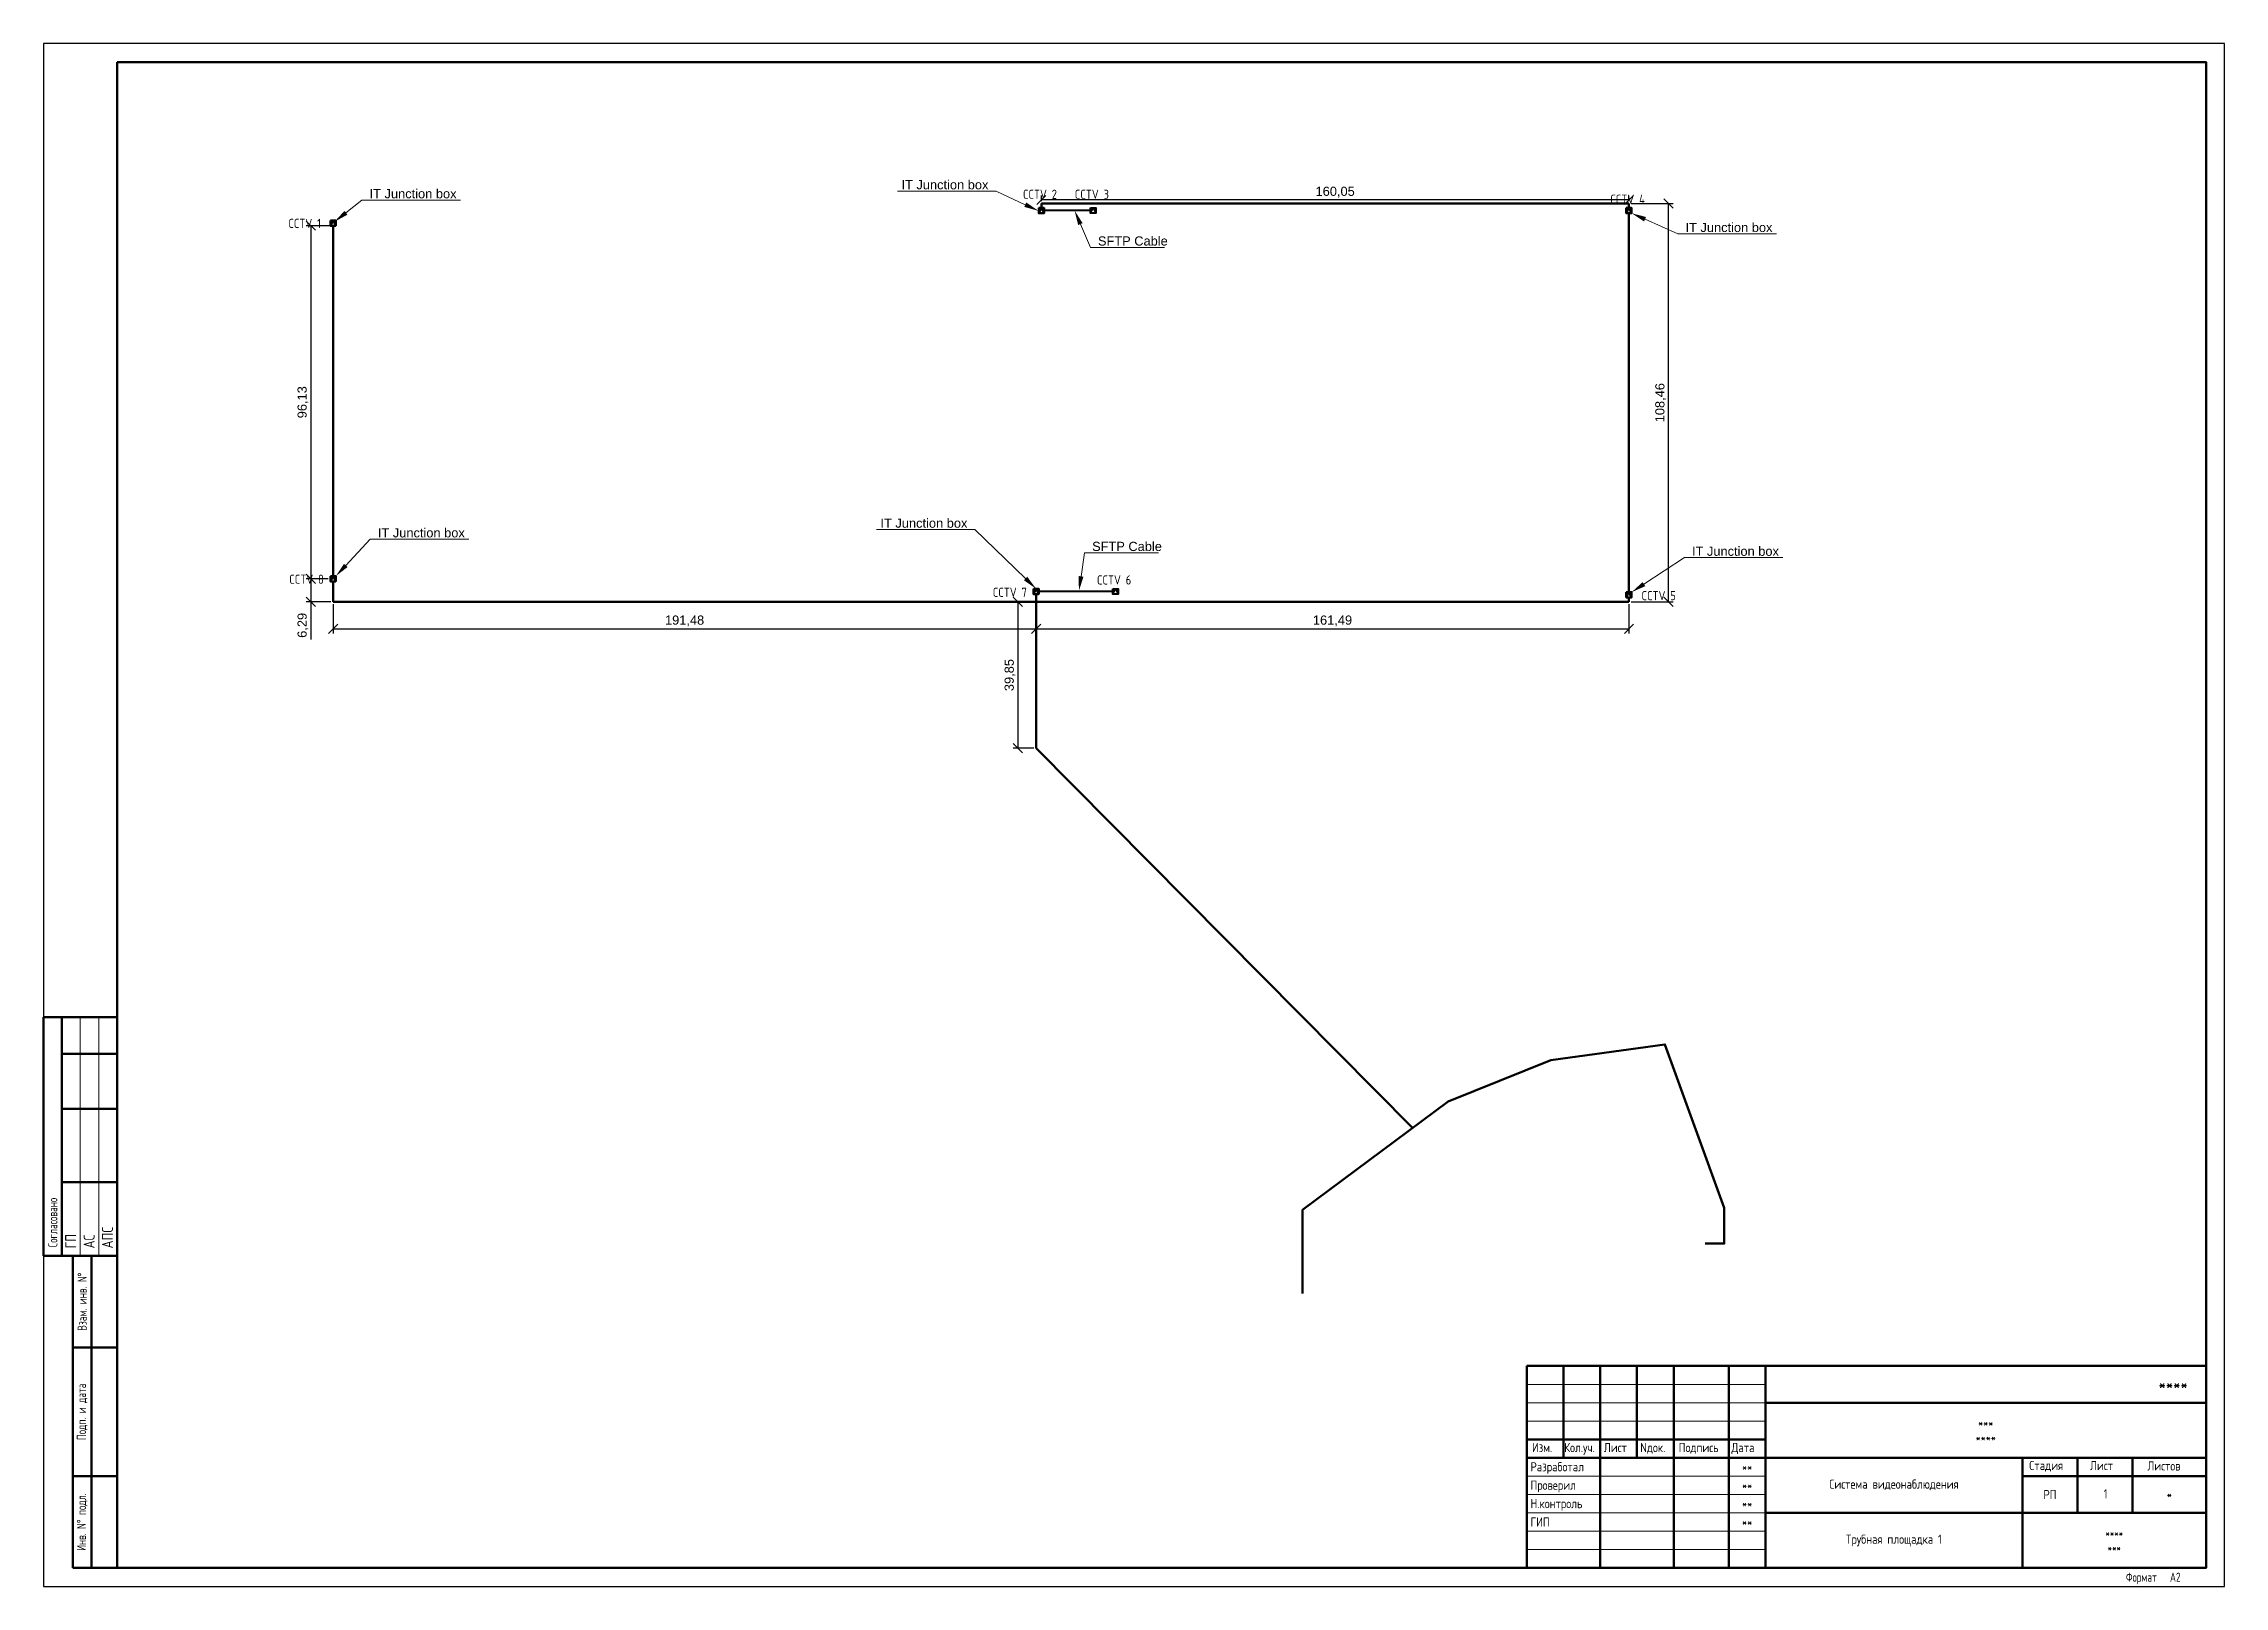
# Model space of a CAD drawing. Header units: millimetres. Extents: x 17643 to 21189, y -571 to 322.
# Drawn here: x 19119 to 19713, y -571 to -151 of the extents above; entities that cross this region are included whole.
import ezdxf
from ezdxf import colors
from ezdxf.entities.mleader import LeaderData, LeaderLine
from ezdxf.enums import TextEntityAlignment as Align
from ezdxf.lldxf.tags import DXFTag
from ezdxf.math import Vec2, Vec3

# ---------------------------------------------------------------- set-up
doc = ezdxf.new("R2010")
doc.units = ezdxf.units.MM
doc.linetypes.add('CONTI', pattern=[0])
for name, color, linetype in [('Text', 7, 'CONTI'), ('Text-Standart(R)', 7, 'Continuous'), ('TX_TEXT', 7, 'Continuous')]:
    doc.layers.add(name, color=color, linetype=linetype)
for name, color, linetype, lineweight in [('TX_RAMKA', 7, 'Continuous', 50), ('СВН_UTP', 6, 'Continuous', 40), ('СВН_ВОЛС', 10, 'fiber_optic', 50), ('Э_#Линии_ОСНОВНАЯ_050', 7, 'Continuous', 50), ('Э_#Линии_ТОНКАЯ_018', 7, 'Continuous', 18), ('Э_ТЕКСТ', 7, 'Continuous', 25)]:
    doc.layers.add(name, color=color, linetype=linetype, lineweight=lineweight)
doc.styles.add('RomanS', font='romans.shx')
doc.styles.add('simples.shx', font='simplex.shx', dxfattribs={"width": 0.8, "height": 2.5})
doc.styles.add('SIMPLEX', font='simplex.shx', dxfattribs={"width": 0.8})
doc.styles.add('simplex.shx', font='simplex.shx', dxfattribs={"width": 0.8})
doc.styles.get("Standard").update_dxf_attribs({"font": 'arial.ttf'})
doc.styles.add('ГОСТ 2.304', font='CS_Gost2304.shx')
doc.styles.add('Э_Romans', font='romans.shx', dxfattribs={"width": 0.7})
tags = doc.linetypes.add('fiber_optic', pattern='A,12.7,-5.08,["FIB OP",Standard,S=2.54,R=0,X=-3.54,Y=-1.27],-9.08', length=26.86).pattern_tags.tags
tags[6] = DXFTag(74, 10)
doc.dimstyles.new('Аннотативный', dxfattribs={"dimscale": 0, "dimtxt": 2.5, "dimasz": 2.5, "dimexe": 1.25, "dimexo": 0.625, "dimtad": 1, "dimtxsty": 'Standard', "dimblk": 'OBLIQUE', "dimcen": 2.5, "dimadec": 0, "dimazin": 0, "dimtfac": 1, "dimtmove": 0, "dimatfit": 3, "dimfxl": 1, "dimarcsym": 0})

msp = doc.modelspace()

# ---------------------------------------------------------------- texts
at = {"layer": 'TX_RAMKA', "lineweight": -3, "style": 'RomanS', "width": 0.8}
msp.add_text('Трубная площадка 1', height=2.5, dxfattribs=at).set_placement((19622.927, -557.816), align=Align.MIDDLE_CENTER)
at = {"layer": 'TX_TEXT', "style": 'simples.shx', "width": 0.8}
msp.add_text('1', height=2.5, dxfattribs=at).set_placement((19680.031, -546.714, 21.366))
at = {"layer": 'СВН_UTP', "lineweight": 25, "style": 'RomanS', "width": 0.8}
for s, p in [('CCTV 2', (19390.317, -191.666, -78.207)), ('CCTV 3', (19404.462, -191.666, -78.207)), ('CCTV 4', (19550.37, -192.995, -78.207)), ('CCTV 1', (19190.034, -199.597, -156.665)), ('CCTV 8', (19190.542, -296.473, -78.207)), ('CCTV 6', (19410.513, -296.665, -78.207)), ('CCTV 7', (19382.114, -300.028, 0.152)), ('CCTV 5', (19558.846, -300.941, -78.207))]:
    msp.add_text(s, height=2.5, dxfattribs=at).set_placement(p, align=Align.MIDDLE_CENTER)

# ---------------------------------------------------------------- blocks, each defined once
blk = doc.blocks.new('Э_Штамп_ГОСТ Р 21.1101-2013 Форма 3')
at = {"layer": 'TX_RAMKA'}
for p, q in [((-185, 55), (-185, 0)), ((0, 55), (-185, 55)), ((-175, 55), (-175, 30)), ((-175, 55), (-175, 30)), ((-165, 55), (-165, 0)), ((-155, 30), (-155, 55)), ((-145, 0), (-145, 55)), ((-145, 55), (-145, 0)), ((-130, 0), (-130, 55)), ((-130, 55), (-130, 0)), ((-120, 55), (-120, 0)), ((-120, 55), (-120, 0)), ((0, 55), (0, 0)), ((-120, 45), (0, 45)), ((-185, 35), (-120, 35)), ((-185, 30), (0, 30)), ((-50, 0), (-50, 30)), ((-35, 15), (-35, 30)), ((-20, 15), (-20, 30)), ((-50, 25), (0, 25)), ((-120, 15), (0, 15)), ((0, 0), (-185, 0))]:
    blk.add_line(p, q, dxfattribs=at)
at = {"layer": 'TX_RAMKA', "lineweight": 9}
for p, q in [((-185, 50), (-120, 50)), ((-185, 45), (-120, 45)), ((-185, 40), (-120, 40)), ((-185, 25), (-120, 25)), ((-185, 20), (-120, 20)), ((-185, 15), (-120, 15)), ((-185, 10), (-120, 10)), ((-185, 5), (-120, 5))]:
    blk.add_line(p, q, dxfattribs=at)
at = {"layer": 'Text', "color": 0, "style": 'simplex.shx', "width": 0.68}
blk.add_text('***', height=2.5, dxfattribs=at).set_placement((-25, 5.5), align=Align.MIDDLE)
at = {"layer": 'Text-Standart(R)', "style": 'simplex.shx', "width": 0.78}
for s, p in [('****', (-60, 35.5)), ('***', (-60, 39.5))]:
    blk.add_text(s, height=2.5, dxfattribs=at).set_placement(p, align=Align.MIDDLE)
at = {"layer": 'Text-Standart(R)', "insert": (-85, 22.63), "char_height": 2.5, "width": 70, "attachment_point": 5, "style": 'simplex.shx'}
blk.add_mtext('Система видеонаблюдения', dxfattribs=at)
at = {"layer": 'TX_RAMKA', "lineweight": -3, "style": 'RomanS', "width": 0.8}
for p in [(-125, 27.5), (-125, 22.5), (-125, 17.5), (-125, 12.5)]:
    blk.add_text('**', height=2.5, dxfattribs=at).set_placement(p, align=Align.MIDDLE)
at = {"layer": 'TX_TEXT', "style": 'SIMPLEX', "width": 0.8}
blk.add_text('****', height=3.5, dxfattribs=at).set_placement((-5, 50), align=Align.MIDDLE_RIGHT)
at = {"layer": 'TX_TEXT', "style": 'simplex.shx', "width": 0.8}
for s, p in [('Изм.', (-183.59, 31.54)), ('Кол.уч.', (-174.82, 31.54)), ('Лист', (-164.02, 31.54)), ('Nдок.', (-154.1, 31.54)), ('Подпись', (-143.62, 31.54)), ('Дата', (-129.26, 31.54)), ('Разработал', (-184, 26.3)), ('Проверил', (-184, 21.29)), ('Стадия', (-48.15, 26.66)), ('Лист', (-31.6, 26.63)), ('Листов', (-15.99, 26.54)), ('Н.контроль', (-184, 16.28)), ('ГИП', (-184, 11.28))]:
    blk.add_text(s, height=2.5, dxfattribs=at).set_placement(p)
at = {"layer": 'TX_TEXT', "style": 'simplex.shx'}
for s, width, p in [('РП', 0.8, (-42.5, 20)), ('*', 0.8, (-10, 20)), ('****', 0.68, (-25, 9.5))]:
    blk.add_text(s, height=2.5, dxfattribs=dict(at, width=width)).set_placement(p, align=Align.MIDDLE)
blk = doc.blocks.new('Э_Штамп_ГОСТ Р 21.1101-2013 Штамп боковой')
at = {"layer": 'Э_#Линии_ОСНОВНАЯ_050'}
for p, q in [((-12, 85), (0, 85)), ((-12, 85), (-12, 0)), ((-7, 85), (-7, 0)), ((0, 85), (0, 0)), ((-12, 60), (0, 60)), ((-12, 25), (0, 25)), ((-12, 0), (0, 0))]:
    blk.add_line(p, q, dxfattribs=at)
at = {"layer": 'Э_ТЕКСТ', "char_height": 2.5, "attachment_point": 5, "rotation": 90, "style": 'Э_Romans'}
for s, insert, width in [('Взам. инв. N%%D', (-9.5, 72.5), 25), ('Подп. и дата', (-9.5, 42.5), 35), ('Инв. N%%D подл.', (-9.5, 12.5), 25)]:
    blk.add_mtext(s, dxfattribs=dict(at, insert=insert, width=width))
blk = doc.blocks.new('Э_Штамп_ГОСТ Р 21.1101-2013 Штамп согласовано')
at = {"layer": 'Э_#Линии_ОСНОВНАЯ_050'}
for p, q in [((-20, 65), (0, 65)), ((-20, 65), (-20, 0)), ((-15, 65), (-15, 0)), ((0, 65), (0, 0)), ((-15, 55), (0, 55)), ((-15, 40), (0, 40)), ((-15, 20), (0, 20)), ((-20, 0), (0, 0))]:
    blk.add_line(p, q, dxfattribs=at)
at = {"layer": 'Э_#Линии_ТОНКАЯ_018'}
for p, q in [((-10, 65), (-10, 0)), ((-5, 65), (-5, 0))]:
    blk.add_line(p, q, dxfattribs=at)
at = {"layer": 'Э_ТЕКСТ', "insert": (-17.5, 0), "char_height": 2.5, "width": 65, "attachment_point": 4, "rotation": 90, "style": 'Э_Romans'}
blk.add_mtext('  Согласовано', dxfattribs=at)
blk = doc.blocks.new('*U13')
at = {"layer": 'Э_#Линии_ОСНОВНАЯ_050', "lineweight": 50}
blk.add_lwpolyline([(-574, 415), (-574, 5), (-5, 5), (-5, 415)], close=True, dxfattribs=at)
at = {"layer": 'Э_#Линии_ТОНКАЯ_018', "lineweight": 25}
blk.add_lwpolyline([(-594, 420), (-594, 0), (0, 0), (0, 420)], close=True, dxfattribs=at)
for name, p in [('Э_Штамп_ГОСТ Р 21.1101-2013 Штамп согласовано', (-574, 90)), ('Э_Штамп_ГОСТ Р 21.1101-2013 Штамп боковой', (-574, 5))]:
    blk.add_blockref(name, p)
at = {"linetype": 'Continuous', "lineweight": 25, "style": 'ГОСТ 2.304'}
for s, p in [('ГП', (-585.12, 92)), ('АС', (-580.12, 92)), ('АПС', (-575.12, 92))]:
    blk.add_text(s, height=3, rotation=90, dxfattribs=at).set_placement(p)
at = {"style": 'Э_Romans', "width": 0.7}
blk.add_text('Формат ', height=2.5, dxfattribs=at).set_placement((-26.82, 2.5), align=Align.MIDDLE_LEFT)
blk.add_attdef('ФОРМАТ', text='', height=2.5, dxfattribs=at).set_placement((-14.82, 2.5), align=Align.MIDDLE_LEFT)
blk = doc.blocks.new('A$Cde4dd363')
h = blk.add_hatch(color=0)
h.dxf.hatch_style = 1
h.paths.add_polyline_path([(0, 0), (0.73, 1.45), (0, 1.45)])
h.paths.add_polyline_path([(1.45, 1.45), (0.73, 1.45), (1.45, 0)])
at = {"color": 0}
for p, q in [((0, 0), (0.73, 1.45)), ((0.73, 1.45), (1.45, 0))]:
    blk.add_line(p, q, dxfattribs=at)
blk.add_lwpolyline([(0, 1.45), (1.45, 1.45), (1.45, 0), (0, 0)], close=True, dxfattribs=at)
blk = doc.blocks.new('_Oblique')
at = {"color": 0, "linetype": 'ByBlock', "lineweight": -2}
blk.add_line((-0.5, -0.5), (0.5, 0.5), dxfattribs=at)
blk = doc.blocks.new('*D2739')
at = {"color": 0, "lineweight": -2, "transparency": 16777216}
for p, q in [((19197.15, -200.23), (19190.45, -200.23)), ((19191.7, -200.23), (19191.7, -296.36)), ((19196.43, -296.36), (19190.45, -296.36))]:
    blk.add_line(p, q, dxfattribs=at)
at = {"color": 0, "lineweight": -2, "transparency": 16777216, "xscale": 2.5, "yscale": 2.5, "zscale": 2.5}
for p, rotation in [((19191.7, -200.23), 90), ((19191.7, -296.36), 270)]:
    blk.add_blockref('_Oblique', p, dxfattribs=dict(at, rotation=rotation))
at = {"color": 0, "transparency": 16777216, "insert": (19189.57, -248.29), "char_height": 2.5, "attachment_point": 5, "rotation": 90}
blk.add_mtext('96,13', dxfattribs=at)
blk = doc.blocks.new('*D2740')
at = {"color": 0, "lineweight": -2, "transparency": 16777216}
for p, q in [((19196.43, -296.36), (19190.45, -296.36)), ((19191.7, -296.36), (19191.7, -302.65)), ((19197.15, -302.65), (19190.45, -302.65)), ((19191.7, -302.65), (19191.7, -312.91))]:
    blk.add_line(p, q, dxfattribs=at)
at = {"color": 0, "lineweight": -2, "transparency": 16777216, "xscale": 2.5, "yscale": 2.5, "zscale": 2.5}
for p, rotation in [((19191.7, -296.36), 90), ((19191.7, -302.65), 270)]:
    blk.add_blockref('_Oblique', p, dxfattribs=dict(at, rotation=rotation))
at = {"color": 0, "transparency": 16777216, "insert": (19189.57, -309.03), "char_height": 2.5, "attachment_point": 5, "rotation": 90}
blk.add_mtext('6,29', dxfattribs=at)
blk = doc.blocks.new('*D2741')
at = {"color": 0, "lineweight": -2, "transparency": 16777216}
for p, q in [((19197.78, -303.27), (19197.78, -311.21)), ((19389.26, -303.27), (19389.26, -311.21)), ((19197.78, -309.96), (19389.26, -309.96))]:
    blk.add_line(p, q, dxfattribs=at)
at = {"color": 0, "lineweight": -2, "transparency": 16777216, "xscale": 2.5, "yscale": 2.5, "zscale": 2.5, "rotation": 180}
blk.add_blockref('_Oblique', (19197.78, -309.96), dxfattribs=at)
at = {"color": 0, "lineweight": -2, "transparency": 16777216, "xscale": 2.5, "yscale": 2.5, "zscale": 2.5}
blk.add_blockref('_Oblique', (19389.26, -309.96), dxfattribs=at)
at = {"color": 0, "transparency": 16777216, "insert": (19293.52, -307.83), "char_height": 2.5, "attachment_point": 5}
blk.add_mtext('191,48', dxfattribs=at)
blk = doc.blocks.new('*D2742')
at = {"color": 0, "lineweight": -2, "transparency": 16777216}
for p, q in [((19389.26, -303.27), (19389.26, -311.21)), ((19550.75, -303.27), (19550.75, -311.21)), ((19389.26, -309.96), (19550.75, -309.96))]:
    blk.add_line(p, q, dxfattribs=at)
at = {"color": 0, "lineweight": -2, "transparency": 16777216, "xscale": 2.5, "yscale": 2.5, "zscale": 2.5, "rotation": 180}
blk.add_blockref('_Oblique', (19389.26, -309.96), dxfattribs=at)
at = {"color": 0, "lineweight": -2, "transparency": 16777216, "xscale": 2.5, "yscale": 2.5, "zscale": 2.5}
blk.add_blockref('_Oblique', (19550.75, -309.96), dxfattribs=at)
at = {"color": 0, "transparency": 16777216, "insert": (19470, -307.83), "char_height": 2.5, "attachment_point": 5}
blk.add_mtext('161,49', dxfattribs=at)
blk = doc.blocks.new('*D2743')
at = {"color": 0, "lineweight": -2, "transparency": 16777216}
for p, q in [((19551.37, -194.18), (19562.77, -194.18)), ((19561.52, -302.65), (19561.52, -194.18)), ((19551.37, -302.65), (19562.77, -302.65))]:
    blk.add_line(p, q, dxfattribs=at)
at = {"color": 0, "lineweight": -2, "transparency": 16777216, "xscale": 2.5, "yscale": 2.5, "zscale": 2.5}
for p, rotation in [((19561.52, -194.18), 90), ((19561.52, -302.65), 270)]:
    blk.add_blockref('_Oblique', p, dxfattribs=dict(at, rotation=rotation))
at = {"color": 0, "transparency": 16777216, "insert": (19559.39, -248.41), "char_height": 2.5, "attachment_point": 5, "rotation": 90}
blk.add_mtext('108,46', dxfattribs=at)
blk = doc.blocks.new('*D2744')
at = {"color": 0, "lineweight": -2, "transparency": 16777216}
for p, q in [((19390.7, -193.56), (19390.7, -191.97)), ((19550.75, -193.22), (19390.7, -193.22)), ((19550.75, -193.56), (19550.75, -191.97))]:
    blk.add_line(p, q, dxfattribs=at)
at = {"color": 0, "lineweight": -2, "transparency": 16777216, "xscale": 2.5, "yscale": 2.5, "zscale": 2.5, "rotation": 180}
blk.add_blockref('_Oblique', (19390.7, -193.22), dxfattribs=at)
at = {"color": 0, "lineweight": -2, "transparency": 16777216, "xscale": 2.5, "yscale": 2.5, "zscale": 2.5}
blk.add_blockref('_Oblique', (19550.75, -193.22), dxfattribs=at)
at = {"color": 0, "transparency": 16777216, "insert": (19470.72, -191.09), "char_height": 2.5, "attachment_point": 5}
blk.add_mtext('160,05', dxfattribs=at)
blk = doc.blocks.new('*D2746')
at = {"color": 0, "lineweight": -2, "transparency": 16777216}
for p, q in [((19388.63, -302.65), (19383.04, -302.65)), ((19384.29, -302.65), (19384.29, -342.49)), ((19388.63, -342.49), (19383.04, -342.49))]:
    blk.add_line(p, q, dxfattribs=at)
at = {"color": 0, "lineweight": -2, "transparency": 16777216, "xscale": 2.5, "yscale": 2.5, "zscale": 2.5}
for p, rotation in [((19384.29, -302.65), 90), ((19384.29, -342.49), 270)]:
    blk.add_blockref('_Oblique', p, dxfattribs=dict(at, rotation=rotation))
at = {"color": 0, "transparency": 16777216, "insert": (19382.16, -322.57), "char_height": 2.5, "attachment_point": 5, "rotation": 90}
blk.add_mtext('39,85', dxfattribs=at)

# ---------------------------------------------------------------- dimensions: what is measured, and where the dimension line sits
for base, p1, p2, picture, middle in [((19390.696, -193.218, -78.207), (19550.749, -194.183, -78.207), (19390.696, -194.183, -78.207), '*D2744', (19470.722, -191.09, -78.207)), ((19389.258, -309.96, -78.207), (19197.778, -302.647, -78.207), (19389.258, -302.647, -78.207), '*D2741', (19293.518, -307.833, -78.207)), ((19550.749, -309.96, -78.207), (19389.258, -302.647, -78.207), (19550.749, -302.647, -78.207), '*D2742', (19470.004, -307.833, -78.207))]:
    dim = msp.add_linear_dim(base=base, p1=p1, p2=p2, dimstyle='Аннотативный')
    dim.commit()
    dim.dimension.update_dxf_attribs({"geometry": picture, "text_midpoint": middle})
for base, p1, p2, picture, middle in [((19561.52, -194.183, -78.207), (19550.749, -302.647, -78.207), (19550.749, -194.183, -78.207), '*D2743', (19559.393, -248.415, -78.207)), ((19191.7, -296.358, -78.207), (19197.778, -200.231, -78.207), (19197.053, -296.358, -78.207), '*D2739', (19189.573, -248.295, -78.207)), ((19191.7, -302.647, -78.207), (19197.053, -296.358, -78.207), (19197.778, -302.647, -78.207), '*D2740', (19189.573, -309.028, -78.207))]:
    dim = msp.add_linear_dim(base=base, p1=p1, p2=p2, angle=90, dimstyle='Аннотативный')
    dim.commit()
    dim.dimension.update_dxf_attribs({"geometry": picture, "text_midpoint": middle})
dim = msp.add_aligned_dim(p1=(19389.258, -302.647, -1.228), p2=(19389.258, -342.495, -1.228), distance=-4.967, dimstyle='Аннотативный')
dim.commit()
dim.dimension.update_dxf_attribs({"geometry": '*D2746', "text_midpoint": (19382.164, -322.571)})

# ---------------------------------------------------------------- linework, layer by layer
at = {"layer": 'СВН_UTP'}
for p, q in [((19404.116, -196.112, -78.207), (19391.421, -196.112, -78.207)), ((19410.166, -299.782, -78.207), (19389.983, -299.782, -78.207))]:
    msp.add_line(p, q, dxfattribs=at)
at = {"layer": 'СВН_ВОЛС'}
for p, q in [((19390.696, -195.387, -78.207), (19390.696, -194.183, -78.207)), ((19390.696, -194.183, -78.207), (19550.749, -194.183, -78.207)), ((19550.749, -194.183, -78.207), (19550.749, -195.387, -78.207)), ((19197.778, -200.231, -78.207), (19197.778, -295.633, -78.207)), ((19550.749, -299.993, -78.207), (19550.749, -196.837, -78.207)), ((19197.778, -297.083, -78.207), (19197.778, -302.647, -78.207)), ((19197.778, -302.647, -78.207), (19550.749, -302.647, -78.207)), ((19389.258, -300.507, -78.207), (19389.258, -302.647, -78.207)), ((19389.258, -342.495, -1.228), (19389.258, -302.647, -1.228)), ((19550.749, -302.647, -78.207), (19550.749, -301.444, -78.207)), ((19389.258, -342.495, -1.228), (19491.802, -445.857, -78.207))]:
    msp.add_line(p, q, dxfattribs=at)
at = {"layer": 'СВН_ВОЛС', "linetype": 'fiber_optic', "elevation": -78.207}
msp.add_lwpolyline([(19461.837, -490.975), (19461.837, -468.153), (19501.475, -438.659), (19529.469, -427.411), (19560.553, -423.116), (19576.69, -467.603), (19576.69, -477.347), (19571.458, -477.305)], dxfattribs=at)

# ---------------------------------------------------------------- block references
msp.add_blockref('*U13', (19712.927, -570.661)).add_auto_attribs({'ФОРМАТ': 'А2'})
msp.add_blockref('Э_Штамп_ГОСТ Р 21.1101-2013 Форма 3', (19707.927, -565.661))
at = {"layer": 'СВН_UTP'}
for p in [(19404.116, -196.837, -78.207), (19410.166, -300.507, -78.207)]:
    msp.add_blockref('A$Cde4dd363', p, dxfattribs=at)
at = {"layer": 'СВН_ВОЛС'}
for p in [(19389.97, -196.837, -78.207), (19550.024, -196.837, -78.207), (19197.053, -200.231, -78.207), (19197.053, -297.083, -78.207), (19388.532, -300.507, -78.207), (19550.024, -301.444, -78.207)]:
    msp.add_blockref('A$Cde4dd363', p, dxfattribs=at)

msp.set_redraw_order([(e.dxf.handle, doc.entitydb.next_handle()) for e in msp.query("TEXT MTEXT ATTDEF DIMENSION ARC_DIMENSION")])  # texts and dimensions are drawn at this point

# ---------------------------------------------------------------- leaders
at = {"layer": 'СВН_UTP'}
ml = msp.add_multileader_mtext('Standard', dxfattribs=at)
ml.set_content('SFTP Cable', color=256)
ml.set_leader_properties(lineweight=5)
ml.build(insert=Vec2(0, 0))
ml.multileader.update_dxf_attribs({"text_left_attachment_type": 6, "text_right_attachment_type": 6})
ctx = ml.context
ctx.base_point, ctx.char_height, ctx.plane_origin = Vec3(19404.104, -206.135, -78.207), 2.5, Vec3(19436.887, -210.884, -78.207)
ctx.left_attachment, ctx.right_attachment = 6, 6
notes = []
notes.append((ctx, [(1, (1, 1, 0), (19404.034, -206.135, -78.207), (1, 0), 0.0702, [(0, [(19399.744, -196.112, -78.207)], 0, [])])]))
ctx.mtext.insert, ctx.mtext.flow_direction = Vec3(19406.104, -203.135, -78.207), 5
ml = msp.add_multileader_mtext('Standard', dxfattribs=at)
ml.set_content('SFTP Cable', color=256)
ml.set_leader_properties(lineweight=5)
ml.build(insert=Vec2(0, 0))
ml.multileader.update_dxf_attribs({"text_left_attachment_type": 6, "text_right_attachment_type": 6})
ctx = ml.context
ctx.base_point, ctx.char_height, ctx.plane_origin = Vec3(19402.514, -289.287, -78.207), 2.5, Vec3(19435.297, -294.035, -78.207)
ctx.left_attachment, ctx.right_attachment = 6, 6
notes.append((ctx, [(1, (1, 1, 0), (19402.443, -289.287, -78.207), (1, 0), 0.0702, [(0, [(19400.925, -299.652, -78.207)], 0, [])])]))
ctx.mtext.insert, ctx.mtext.flow_direction = Vec3(19404.514, -286.287, -78.207), 5
at = {"layer": 'СВН_ВОЛС', "linetype": 'fiber_optic'}
ml = msp.add_multileader_mtext('Standard', dxfattribs=at)
ml.set_content('IT Junction box', color=256)
ml.set_leader_properties(lineweight=5)
ml.build(insert=Vec2(0, 0))
ml.multileader.update_dxf_attribs({"text_left_attachment_type": 6, "text_right_attachment_type": 6})
ctx = ml.context
ctx.base_point, ctx.char_height, ctx.plane_origin = Vec3(19350.938, -190.821, -78.207), 2.5, Vec3(19389.941, -196.189, -78.207)
ctx.left_attachment, ctx.right_attachment, ctx.text_align_type = 6, 6, 2
notes.append((ctx, [(0, (1, 1, 0), (19378.341, -190.821, -78.207), (-1, 0), 0.0702, [(0, [(19389.941, -196.189, -78.207)], 0, [])])]))
ctx.mtext.insert, ctx.mtext.alignment, ctx.mtext.flow_direction = Vec3(19376.27, -187.821, -78.207), 3, 5
ml = msp.add_multileader_mtext('Standard', dxfattribs=at)
ml.set_content('IT Junction box', color=256)
ml.set_leader_properties(lineweight=5)
ml.build(insert=Vec2(0, 0))
ml.multileader.update_dxf_attribs({"text_left_attachment_type": 6, "text_right_attachment_type": 6})
ctx = ml.context
ctx.base_point, ctx.char_height, ctx.plane_origin = Vec3(19205.719, -193.265, -78.207), 2.5, Vec3(19198.136, -199.173, -78.207)
ctx.left_attachment, ctx.right_attachment = 6, 6
notes.append((ctx, [(1, (1, 1, 0), (19205.649, -193.265, -78.207), (1, 0), 0.0702, [(0, [(19198.136, -199.173, -78.207)], 0, [])])]))
ctx.mtext.insert, ctx.mtext.flow_direction = Vec3(19207.719, -190.265, -78.207), 5
ml = msp.add_multileader_mtext('Standard', dxfattribs=at)
ml.set_content('IT Junction box', color=256)
ml.set_leader_properties(lineweight=5)
ml.build(insert=Vec2(0, 0))
ml.multileader.update_dxf_attribs({"text_left_attachment_type": 6, "text_right_attachment_type": 6})
ctx = ml.context
ctx.base_point, ctx.char_height, ctx.plane_origin = Vec3(19564.15, -202.453, -78.207), 2.5, Vec3(19551.475, -196.837, -78.207)
ctx.left_attachment, ctx.right_attachment = 6, 6
notes.append((ctx, [(1, (1, 1, 0), (19564.08, -202.453, -78.207), (1, 0), 0.0702, [(0, [(19551.475, -196.837, -78.207)], 0, [])])]))
ctx.mtext.insert, ctx.mtext.flow_direction = Vec3(19566.15, -199.453, -78.207), 5
ml = msp.add_multileader_mtext('Standard', dxfattribs=at)
ml.set_content('IT Junction box', color=256)
ml.set_leader_properties(lineweight=5)
ml.build(insert=Vec2(0, 0))
ml.multileader.update_dxf_attribs({"text_left_attachment_type": 6, "text_right_attachment_type": 6})
ctx = ml.context
ctx.base_point, ctx.char_height, ctx.plane_origin = Vec3(19207.973, -285.586, -78.207), 2.5, Vec3(19198.504, -295.633, -78.207)
ctx.left_attachment, ctx.right_attachment = 6, 6
notes.append((ctx, [(1, (1, 1, 0), (19207.902, -285.586, -78.207), (1, 0), 0.0702, [(0, [(19198.504, -295.633, -78.207)], 0, [])])]))
ctx.mtext.insert, ctx.mtext.flow_direction = Vec3(19209.973, -282.586, -78.207), 5
ml = msp.add_multileader_mtext('Standard', dxfattribs=at)
ml.set_content('IT Junction box', color=256)
ml.set_leader_properties(lineweight=5)
ml.build(insert=Vec2(0, 0))
ml.multileader.update_dxf_attribs({"text_left_attachment_type": 6, "text_right_attachment_type": 6})
ctx = ml.context
ctx.base_point, ctx.char_height, ctx.plane_origin = Vec3(19345.213, -282.951, -78.207), 2.5, Vec3(19389.258, -299.057, -78.207)
ctx.left_attachment, ctx.right_attachment, ctx.text_align_type = 6, 6, 2
notes.append((ctx, [(0, (1, 1, 0), (19372.616, -282.951, -78.207), (-1, 0), 0.0702, [(0, [(19389.258, -299.057, -78.207)], 0, [])])]))
ctx.mtext.insert, ctx.mtext.alignment, ctx.mtext.flow_direction = Vec3(19370.546, -279.951, -78.207), 3, 5
ml = msp.add_multileader_mtext('Standard', dxfattribs=at)
ml.set_content('IT Junction box', color=256)
ml.set_leader_properties(lineweight=5)
ml.build(insert=Vec2(0, 0))
ml.multileader.update_dxf_attribs({"text_left_attachment_type": 6, "text_right_attachment_type": 6})
ctx = ml.context
ctx.base_point, ctx.char_height, ctx.plane_origin = Vec3(19565.917, -290.6, -78.207), 2.5, Vec3(19551.475, -299.993, -78.207)
ctx.left_attachment, ctx.right_attachment = 6, 6
notes.append((ctx, [(1, (1, 1, 0), (19565.846, -290.6, -78.207), (1, 0), 0.0702, [(0, [(19551.475, -299.993, -78.207)], 0, [])])]))
ctx.mtext.insert, ctx.mtext.flow_direction = Vec3(19567.917, -287.6, -78.207), 5
for ctx, leaders in notes:
    for number, flags, end, landing, length, lines in leaders:
        leader = LeaderData()
        leader.index, (leader.has_last_leader_line, leader.has_dogleg_vector, leader.attachment_direction) = number, flags
        leader.last_leader_point, leader.dogleg_vector, leader.dogleg_length = Vec3(end), Vec3(landing), length
        for number, points, colour, breaks in lines:
            line = LeaderLine()
            line.index, line.vertices, line.color, line.breaks = number, Vec3.list(points), colors.encode_raw_color(colour), breaks
            leader.lines.append(line)
        ctx.leaders.append(leader)

doc.saveas('drawing.dxf')
